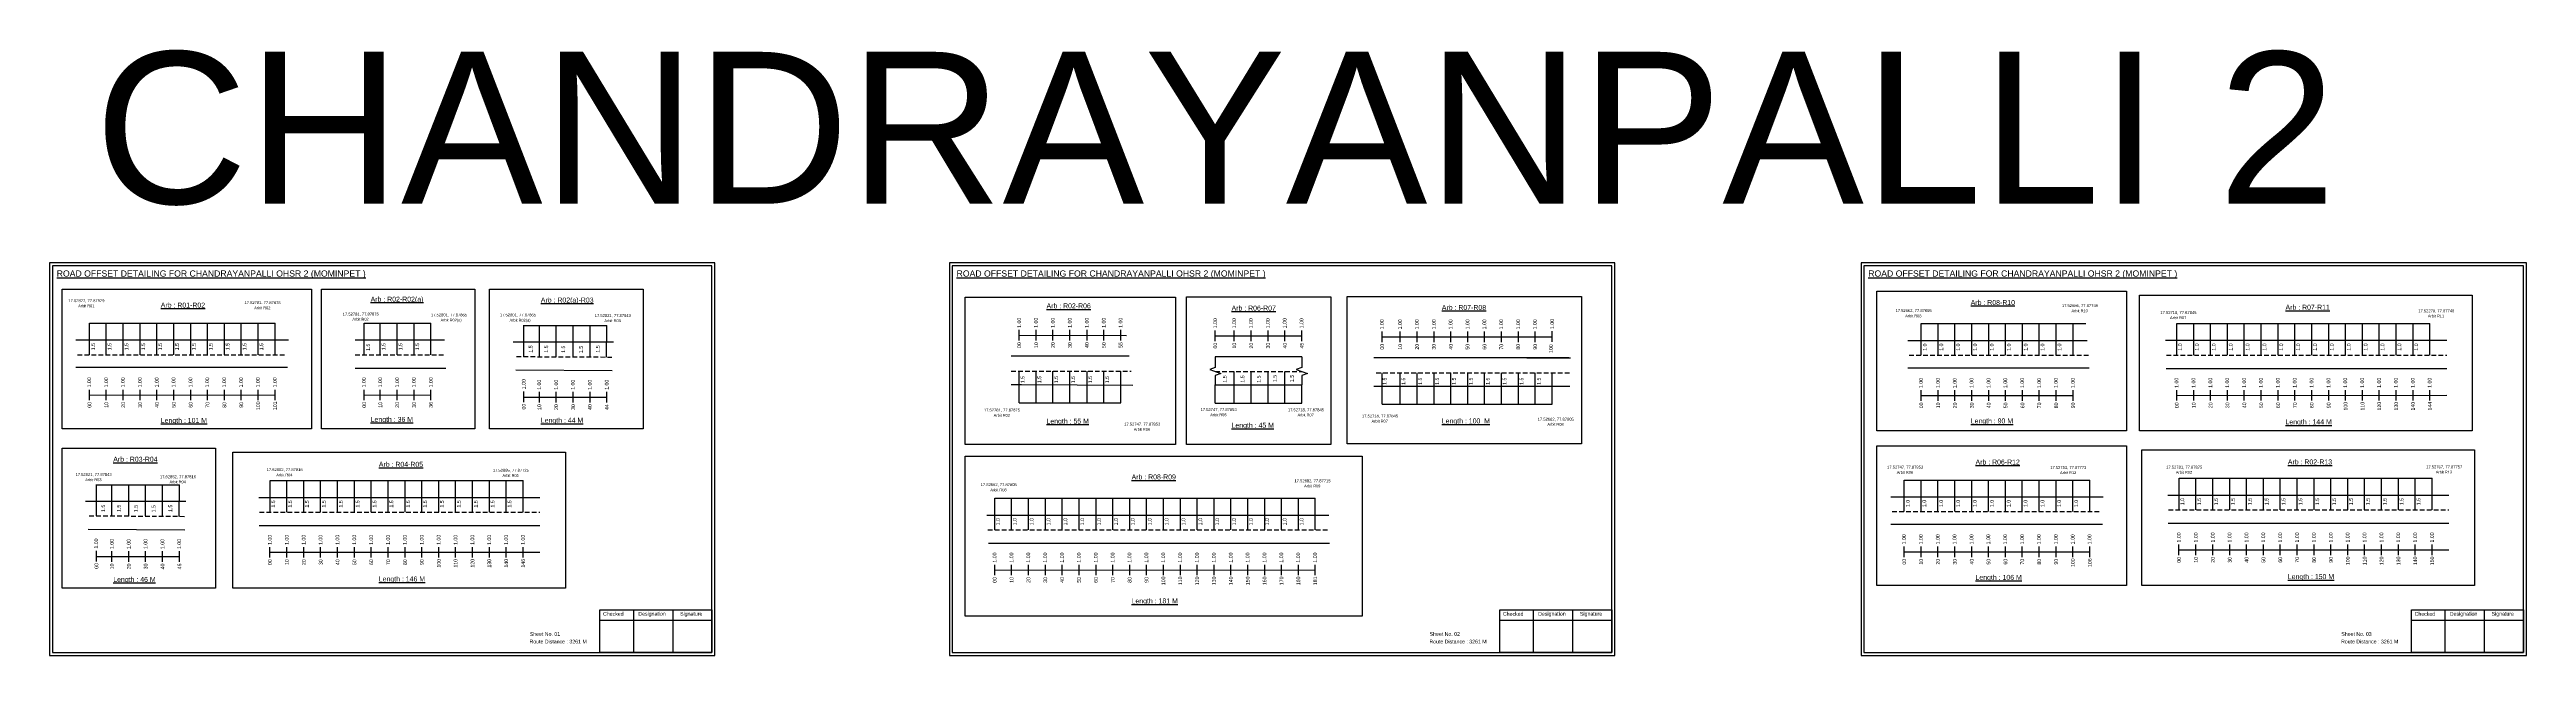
# Model space of a CAD drawing. Header units: inches. Extents: x 396 to 3839, y 6 to 2803.
# Drawn here: x 431 to 2428, y 6 to 495 of the extents above; entities that cross this region are included whole.
import ezdxf

# ---------------------------------------------------------------- set-up
doc = ezdxf.new("R2010")
doc.units = ezdxf.units.IN
doc.header["$MEASUREMENT"] = 0
doc.linetypes.add('DASHED2', pattern=[0.375, 0.25, -0.125])
doc.layers.add('PDF_Geometry', color=7, linetype='Continuous')
doc.layers.add('PDF_Text', color=5, linetype='Continuous')
doc.styles.add('PDF Arial', font='arial.ttf')
doc.styles.get("Standard").update_dxf_attribs({"font": 'arial.ttf'})

msp = doc.modelspace()

# ---------------------------------------------------------------- linework, layer by layer
for p, q in [((452.1, 260.6), (623.5, 260.6)), ((463, 248.7), (463, 274.2)), ((476.6, 248.7), (476.6, 274.2)), ((490.2, 248.7), (490.2, 274.2)), ((503.8, 248.7), (503.8, 274.2)), ((517.4, 248.7), (517.4, 274.2)), ((531, 248.7), (531, 274.2)), ((544.6, 248.7), (544.6, 274.2)), ((558.2, 248.7), (558.2, 274.2)), ((571.8, 248.7), (571.8, 274.2)), ((585.4, 248.7), (585.4, 274.2)), ((599, 248.7), (599, 274.2)), ((612.6, 248.7), (612.6, 274.2)), ((677.2, 260.6), (749.2, 260.6)), ((684.5, 248.7), (684.5, 274.2)), ((697.5, 248.7), (697.5, 274.2)), ((711.1, 248.7), (711.1, 274.2)), ((724.7, 248.7), (724.7, 274.2)), ((738.3, 248.7), (738.3, 274.2)), ((813.2, 247.1), (813.2, 272.6)), ((825.8, 247), (825.8, 272.3)), ((839.4, 247), (839.4, 272.3)), ((853, 247.1), (853, 272.3)), ((866.6, 246.8), (866.6, 272.3)), ((879.9, 246.8), (880.2, 272.3)), ((1928.9, 260.1), (2073.7, 260.1)), ((1939.8, 248.2), (1939.8, 273.8)), ((1953.4, 248.2), (1953.4, 273.8)), ((1967, 248.2), (1967, 273.8)), ((1980.6, 248.2), (1980.6, 273.8)), ((1994.2, 248.2), (1994.2, 273.8)), ((2007.8, 248.2), (2007.8, 273.8)), ((2021.4, 248.2), (2021.4, 273.8)), ((2035, 248.2), (2035, 273.8)), ((2048.6, 248.2), (2048.6, 273.8)), ((2062.2, 248.2), (2062.2, 273.8)), ((2136.7, 260.3), (2363.5, 260.3)), ((2145.9, 248.4), (2145.9, 273.9)), ((2159.5, 248.4), (2159.5, 273.9)), ((2173.1, 248.4), (2173.1, 273.9)), ((2186.7, 248.4), (2186.7, 273.9)), ((2200.3, 248.4), (2200.3, 273.9)), ((2213.9, 248.4), (2213.9, 273.9)), ((2227.5, 248.4), (2227.5, 273.9)), ((2241.1, 248.4), (2241.1, 273.9)), ((2254.7, 248.4), (2254.7, 273.9)), ((2268.3, 248.4), (2268.3, 273.9)), ((2281.9, 248.4), (2281.9, 273.9)), ((2295.5, 248.4), (2295.5, 273.9)), ((2309.1, 248.4), (2309.1, 273.9)), ((2322.7, 248.4), (2322.7, 273.9)), ((2336.3, 248.4), (2336.3, 273.9)), ((2349.9, 248.4), (2349.9, 273.9)), ((885.4, 258.7), (804.5, 258.7)), ((1301.2, 247.4), (1206.2, 247.4)), ((1440.4, 247), (1370.7, 247)), ((1655.8, 246.1), (1498.6, 246.1)), ((1621.8, 246.1), (1657.1, 246.1)), ((622.8, 238.4), (452.1, 238.4)), ((677.2, 237.9), (750.2, 237.9)), ((806.7, 236.5), (884.4, 236)), ((1212.6, 210), (1212.6, 235.5)), ((1226.2, 210), (1226.2, 235.5)), ((1239.8, 210), (1239.8, 235.5)), ((1253.4, 210), (1253.4, 235.5)), ((1267.3, 210), (1267.3, 235.5)), ((1280.9, 210), (1280.9, 235.5)), ((1294.5, 210), (1294.5, 235.5)), ((1370.7, 224.3), (1440.4, 224.3)), ((1370.7, 209.6), (1370.7, 224.3)), ((1386, 209.6), (1386, 235.1)), ((1399.6, 209.6), (1399.6, 235.1)), ((1413.2, 209.6), (1413.2, 235.1)), ((1426.8, 209.6), (1426.8, 235.1)), ((1440.4, 209.6), (1440.4, 224.3)), ((1498.6, 223.4), (1530.7, 223.4)), ((1505.1, 208.7), (1505.1, 234.2)), ((1519.8, 208.7), (1519.8, 234.2)), ((1530.7, 223.4), (1656.5, 223.4)), ((1533.4, 208.7), (1533.4, 234.2)), ((1547, 208.7), (1547, 234.2)), ((1560.6, 208.7), (1560.6, 234.2)), ((1574.2, 208.7), (1574.2, 234.2)), ((1587.8, 208.7), (1587.8, 234.2)), ((1601.4, 208.7), (1601.4, 234.2)), ((1615, 208.7), (1615, 234.2)), ((1628.6, 208.7), (1628.6, 234.2)), ((1642.2, 208.7), (1642.2, 234.2)), ((2075.1, 237.9), (1928.9, 237.9)), ((2137.2, 237.6), (2363.5, 237.5)), ((468.6, 118.6), (468.6, 144.1)), ((481.1, 118.6), (481.1, 143.8)), ((494.7, 118.5), (494.7, 143.8)), ((508.3, 118.6), (508.3, 143.8)), ((521.9, 118.3), (521.9, 143.8)), ((535.3, 118.3), (535.5, 143.8)), ((608.6, 121.7), (608.6, 147.2)), ((622.2, 121.7), (622.2, 147.2)), ((635.8, 121.7), (635.8, 147.2)), ((649.4, 121.7), (649.4, 147.2)), ((663, 121.7), (663, 147.2)), ((676.6, 121.7), (676.6, 147.2)), ((690.2, 121.7), (690.2, 147.2)), ((703.8, 121.7), (703.8, 147.2)), ((717.4, 121.7), (717.4, 147.2)), ((731, 121.7), (731, 147.2)), ((744.6, 121.7), (744.6, 147.2)), ((758.2, 121.7), (758.2, 147.2)), ((771.8, 121.7), (771.8, 147.2)), ((785.4, 121.7), (785.4, 147.2)), ((799, 121.7), (799, 147.2)), ((812.6, 121.7), (812.6, 147.2)), ((1926.1, 122.1), (1926.1, 147.6)), ((1939.7, 122.1), (1939.7, 147.6)), ((1953.3, 122.1), (1953.3, 147.6)), ((1966.9, 122.1), (1966.9, 147.6)), ((1980.5, 122.1), (1980.5, 147.6)), ((1994.1, 122.1), (1994.1, 147.6)), ((2007.7, 122.1), (2007.7, 147.6)), ((2021.3, 122.1), (2021.3, 147.6)), ((2034.9, 122.1), (2034.9, 147.6)), ((2048.5, 122.1), (2048.5, 147.6)), ((2062.1, 122.1), (2062.1, 147.6)), ((2075.7, 122.1), (2075.7, 147.6)), ((2147.7, 123.6), (2147.7, 149.1)), ((2161.3, 123.6), (2161.3, 149.1)), ((2174.9, 123.6), (2174.9, 149.1)), ((2188.5, 123.6), (2188.5, 149.1)), ((2202.1, 123.6), (2202.1, 149.1)), ((2215.7, 123.6), (2215.7, 149.1)), ((2229.3, 123.6), (2229.3, 149.1)), ((2242.9, 123.6), (2242.9, 149.1)), ((2256.5, 123.6), (2256.5, 149.1)), ((2270.1, 123.6), (2270.1, 149.1)), ((2283.7, 123.6), (2283.7, 149.1)), ((2297.3, 123.6), (2297.3, 149.1)), ((2310.9, 123.6), (2310.9, 149.1)), ((2324.5, 123.6), (2324.5, 149.1)), ((2338.1, 123.6), (2338.1, 149.1)), ((2351.7, 123.6), (2351.7, 149.1)), ((540.8, 130.2), (459.8, 130.2)), ((599.5, 133.6), (826.2, 133.6)), ((1192.9, 107.5), (1192.9, 133)), ((1206.5, 107.5), (1206.5, 133)), ((1220.1, 107.5), (1220.1, 133)), ((1233.7, 107.5), (1233.7, 133)), ((1247.3, 107.5), (1247.3, 133)), ((1260.9, 107.5), (1260.9, 133)), ((1274.5, 107.5), (1274.5, 133)), ((1288.1, 107.5), (1288.1, 133)), ((1301.7, 107.5), (1301.7, 133)), ((1315.3, 107.5), (1315.3, 133)), ((1328.9, 107.5), (1328.9, 133)), ((1342.5, 107.5), (1342.5, 133)), ((1356.1, 107.5), (1356.1, 133)), ((1369.7, 107.5), (1369.7, 133)), ((1383.3, 107.5), (1383.3, 133)), ((1396.9, 107.5), (1396.9, 133)), ((1410.5, 107.5), (1410.5, 133)), ((1424.1, 107.5), (1424.1, 133)), ((1437.7, 107.5), (1437.7, 133)), ((1451.3, 107.5), (1451.3, 133)), ((1915.2, 134), (2086.6, 134)), ((2138.6, 135.5), (2365.3, 135.5)), ((462, 108), (539.8, 107.5)), ((599.9, 110.9), (826.2, 110.9)), ((1186.5, 119.3), (1462.3, 119.3)), ((2085.9, 111.8), (1915.2, 111.8)), ((2139, 112.8), (2365.3, 112.8)), ((1187.7, 96.8), (1462.7, 96.7))]:
    msp.add_line(p, q)
at = {"color": 5}
for p, q in [((463, 274.2), (612.6, 274.2)), ((684.5, 274.2), (738.3, 274.2)), ((813.2, 272.3), (880.2, 272.3)), ((1939.8, 273.8), (2072.6, 273.8)), ((2145.9, 273.9), (2349.9, 273.9)), ((1212.6, 210), (1294.5, 210)), ((1370.7, 209.6), (1440.4, 209.6)), ((1505.1, 208.7), (1642.2, 208.7)), ((468.6, 143.8), (535.5, 143.8)), ((608.6, 147.2), (812.6, 147.2)), ((1926.1, 147.6), (2075.7, 147.6)), ((2147.7, 149.1), (2351.7, 149.1)), ((1192.9, 133), (1451.3, 133))]:
    msp.add_line(p, q, dxfattribs=at)
at = {"color": 217, "true_color": 0x93278f}
for p, q in [((1212.6, 260.1), (1212.6, 268.7)), ((1212.6, 264.4), (1299, 264.2)), ((1226.2, 260.1), (1226.2, 268.7)), ((1239.8, 260.1), (1239.8, 268.7)), ((1253.4, 260.1), (1253.4, 268.7)), ((1267.3, 260.1), (1267.3, 268.7)), ((1280.9, 260.1), (1280.9, 268.7)), ((1294.5, 260.1), (1294.5, 268.7)), ((1370.7, 259.7), (1370.7, 268.3)), ((1370.7, 264), (1440.4, 264)), ((1386, 259.7), (1386, 268.3)), ((1399.6, 259.7), (1399.6, 268.3)), ((1413.2, 259.7), (1413.2, 268.3)), ((1426.8, 259.7), (1426.8, 268.3)), ((1440.4, 259.7), (1440.4, 268.3)), ((1505.1, 258.8), (1505.1, 267.4)), ((1505.1, 263.1), (1642.4, 263.2)), ((1519.8, 258.8), (1519.8, 267.4)), ((1533.4, 258.8), (1533.4, 267.4)), ((1547, 258.8), (1547, 267.4)), ((1560.6, 258.8), (1560.6, 267.4)), ((1574.2, 258.8), (1574.2, 267.4)), ((1587.8, 258.8), (1587.8, 267.4)), ((1601.4, 258.8), (1601.4, 267.4)), ((1615, 258.8), (1615, 267.4)), ((1628.6, 258.8), (1628.6, 267.4)), ((1642.4, 259.1), (1642.4, 267.7)), ((463, 212), (463, 220.5)), ((476.6, 212), (476.6, 220.5)), ((490.2, 212), (490.2, 220.5)), ((503.8, 212), (503.8, 220.5)), ((517.4, 212), (517.4, 220.5)), ((531, 212), (531, 220.5)), ((544.6, 212), (544.6, 220.5)), ((558.2, 212), (558.2, 220.5)), ((571.8, 212), (571.8, 220.5)), ((585.4, 212), (585.4, 220.5)), ((599, 212), (599, 220.5)), ((612.6, 212), (612.6, 220.5)), ((684.5, 212), (684.5, 220.5)), ((697.5, 212), (697.5, 220.5)), ((711.1, 212), (711.1, 220.5)), ((724.7, 212), (724.7, 220.5)), ((738.3, 212), (738.3, 220.5)), ((1939.8, 211.5), (1939.8, 220.1)), ((1953.4, 211.5), (1953.4, 220.1)), ((1967, 211.5), (1967, 220.1)), ((1980.6, 211.5), (1980.6, 220.1)), ((1994.2, 211.5), (1994.2, 220.1)), ((2007.8, 211.5), (2007.8, 220.1)), ((2021.4, 211.5), (2021.4, 220.1)), ((2035, 211.5), (2035, 220.1)), ((2048.6, 211.5), (2048.6, 220.1)), ((2062.2, 211.5), (2062.2, 220.1)), ((2145.8, 211.7), (2145.8, 220.2)), ((2159.5, 211.7), (2159.5, 220.2)), ((2173.1, 211.7), (2173.1, 220.2)), ((2186.7, 211.7), (2186.7, 220.2)), ((2200.3, 211.7), (2200.3, 220.2)), ((2213.9, 211.7), (2213.9, 220.2)), ((2227.5, 211.7), (2227.5, 220.2)), ((2241.1, 211.7), (2241.1, 220.2)), ((2254.7, 211.7), (2254.7, 220.2)), ((2268.3, 211.7), (2268.3, 220.2)), ((2281.9, 211.7), (2281.9, 220.2)), ((2295.5, 211.7), (2295.5, 220.2)), ((2309.1, 211.7), (2309.1, 220.2)), ((2322.7, 211.7), (2322.7, 220.2)), ((2336.3, 211.7), (2336.3, 220.2)), ((2349.9, 211.7), (2349.9, 220.2)), ((463, 216.2), (612.6, 216.3)), ((684.5, 216.2), (738.3, 216.3)), ((813.2, 210.5), (813.2, 219)), ((813.2, 214.4), (880.2, 214.4)), ((825.8, 210.1), (825.8, 218.7)), ((839.4, 210.1), (839.4, 218.7)), ((853, 210.1), (853, 218.7)), ((866.6, 210.1), (866.6, 218.7)), ((880.2, 210.1), (880.2, 218.7)), ((1939.8, 215.8), (2062.2, 215.8)), ((2145.9, 215.9), (2363.5, 216)), ((468.6, 82), (468.6, 90.6)), ((468.6, 85.9), (535.5, 85.9)), ((481.1, 81.6), (481.1, 90.2)), ((494.7, 81.6), (494.7, 90.2)), ((508.3, 81.6), (508.3, 90.2)), ((521.9, 81.6), (521.9, 90.2)), ((535.5, 81.6), (535.5, 90.2)), ((608.5, 85), (608.5, 93.5)), ((608.6, 89.3), (826.2, 89.3)), ((622.2, 85), (622.2, 93.5)), ((635.8, 85), (635.8, 93.5)), ((649.4, 85), (649.4, 93.5)), ((663, 85), (663, 93.5)), ((676.6, 85), (676.6, 93.5)), ((690.2, 85), (690.2, 93.5)), ((703.8, 85), (703.8, 93.5)), ((717.4, 85), (717.4, 93.5)), ((731, 85), (731, 93.5)), ((744.6, 85), (744.6, 93.5)), ((758.2, 85), (758.2, 93.5)), ((771.8, 85), (771.8, 93.5)), ((785.4, 85), (785.4, 93.5)), ((799, 85), (799, 93.5)), ((812.6, 85), (812.6, 93.5)), ((1926.1, 85.4), (1926.1, 93.9)), ((1926.1, 89.7), (2075.7, 89.7)), ((1939.7, 85.4), (1939.7, 93.9)), ((1953.3, 85.4), (1953.3, 93.9)), ((1966.9, 85.4), (1966.9, 93.9)), ((1980.5, 85.4), (1980.5, 93.9)), ((1994.1, 85.4), (1994.1, 93.9)), ((2007.7, 85.4), (2007.7, 93.9)), ((2021.3, 85.4), (2021.3, 93.9)), ((2034.9, 85.4), (2034.9, 93.9)), ((2048.5, 85.4), (2048.5, 93.9)), ((2062.1, 85.4), (2062.1, 93.9)), ((2075.7, 85.4), (2075.7, 93.9)), ((2147.6, 86.9), (2147.6, 95.5)), ((2147.7, 91.2), (2365.3, 91.2)), ((2161.3, 86.9), (2161.3, 95.5)), ((2174.9, 86.9), (2174.9, 95.5)), ((2188.5, 86.9), (2188.5, 95.5)), ((2202.1, 86.9), (2202.1, 95.5)), ((2215.7, 86.9), (2215.7, 95.5)), ((2229.3, 86.9), (2229.3, 95.5)), ((2242.9, 86.9), (2242.9, 95.5)), ((2256.5, 86.9), (2256.5, 95.5)), ((2270.1, 86.9), (2270.1, 95.5)), ((2283.7, 86.9), (2283.7, 95.5)), ((2297.3, 86.9), (2297.3, 95.5)), ((2310.9, 86.9), (2310.9, 95.5)), ((2324.5, 86.9), (2324.5, 95.5)), ((2338.1, 86.9), (2338.1, 95.5)), ((2351.7, 86.9), (2351.7, 95.5)), ((1192.9, 70.8), (1192.9, 79.3)), ((1192.9, 75), (1451.3, 75.1)), ((1206.5, 70.8), (1206.5, 79.3)), ((1220.1, 70.8), (1220.1, 79.3)), ((1233.7, 70.8), (1233.7, 79.3)), ((1247.3, 70.8), (1247.3, 79.3)), ((1260.9, 70.8), (1260.9, 79.3)), ((1274.5, 70.8), (1274.5, 79.3)), ((1288.1, 70.8), (1288.1, 79.3)), ((1301.7, 70.8), (1301.7, 79.3)), ((1315.3, 70.8), (1315.3, 79.3)), ((1328.9, 70.8), (1328.9, 79.3)), ((1342.5, 70.8), (1342.5, 79.3)), ((1356.1, 70.8), (1356.1, 79.3)), ((1369.7, 70.8), (1369.7, 79.3)), ((1383.3, 70.8), (1383.3, 79.3)), ((1396.9, 70.8), (1396.9, 79.3)), ((1410.5, 70.8), (1410.5, 79.3)), ((1424.1, 70.8), (1424.1, 79.3)), ((1437.7, 70.8), (1437.7, 79.3)), ((1451.3, 70.8), (1451.3, 79.3))]:
    msp.add_line(p, q, dxfattribs=at)
at = {"linetype": 'DASHED2', "ltscale": 15}
for p, q in [((453.4, 248.7), (621, 248.7)), ((677.2, 248.7), (749.7, 248.7)), ((807.4, 247.2), (885.7, 246.8)), ((1930.2, 248.2), (2074.6, 248.2)), ((2137.5, 248.4), (2363.5, 248.4)), ((1206.2, 235.5), (1302.9, 235.5)), ((1370.7, 235.1), (1440.4, 235.1)), ((1500.5, 234.2), (1656.8, 234.2)), ((600.2, 121.7), (826.2, 121.7)), ((1916.5, 122.1), (2084.1, 122.1)), ((2139.3, 123.6), (2365.3, 123.6)), ((462.8, 118.8), (541, 118.3)), ((1187.4, 107.4), (1461.5, 107.5))]:
    msp.add_line(p, q, dxfattribs=at)
for points in [[(440.9, 301.7), (642.1, 301.7), (642.1, 189), (440.9, 189)], [(650, 301.7), (773.8, 301.7), (773.8, 189), (650, 189)], [(785.5, 301.7), (909.3, 301.7), (909.3, 189), (785.5, 189)], [(1904, 299.9), (2105.3, 299.9), (2105.3, 187.2), (1904, 187.2)], [(1169, 295), (1338.6, 295), (1338.6, 176.2), (1169, 176.2)], [(1347.5, 295.4), (1463.9, 295.4), (1463.9, 176.2), (1347.5, 176.2)], [(1476.9, 295.6), (1665.8, 295.6), (1665.8, 176.8), (1476.9, 176.8)], [(2115.9, 296.7), (2384, 296.7), (2384, 187.2), (2115.9, 187.2)], [(440.9, 173.2), (564.7, 173.2), (564.7, 60.5), (440.9, 60.5)], [(578.7, 170), (846.7, 170), (846.7, 60.5), (578.7, 60.5)], [(1169, 166.8), (1489.1, 166.8), (1489.1, 37.8), (1169, 37.8)], [(1904, 175.1), (2105.3, 175.1), (2105.3, 62.4), (1904, 62.4)], [(2117.8, 171.9), (2385.8, 171.9), (2385.8, 62.4), (2117.8, 62.4)]]:
    msp.add_lwpolyline(points, close=True)
at = {"linetype": 'Continuous'}
for points in [[(1370.7, 247), (1370.7, 238.4), (1366.2, 236.7), (1375.1, 233.5), (1370.7, 231.8), (1370.7, 224.3)], [(1440.4, 247), (1440.4, 238.4), (1435.9, 236.7), (1444.9, 233.5), (1440.4, 231.8), (1440.4, 224.3)]]:
    msp.add_lwpolyline(points, dxfattribs=at)
msp.add_lwpolyline([(1206.2, 224.7), (1214.3, 224.7), (1304.1, 224.2)])
at = {"layer": 'PDF_Geometry'}
for points in [[(430.8, 322.8), (430.8, 6.1), (967.3, 6.1), (967.3, 322.8)], [(433.1, 320.5), (433.1, 8.5), (964.9, 8.5), (964.9, 320.5)], [(1156.3, 322.8), (1156.3, 6.1), (1692.8, 6.1), (1692.8, 322.8)], [(1158.6, 320.5), (1158.6, 8.5), (1690.4, 8.5), (1690.4, 320.5)], [(1891.3, 322.8), (1891.3, 6.1), (2427.8, 6.1), (2427.8, 322.8)], [(1893.6, 320.5), (1893.6, 8.5), (2425.3, 8.5), (2425.3, 320.5)]]:
    msp.add_lwpolyline(points, close=True, dxfattribs=at)
at = {"layer": 'PDF_Geometry', "color": 242, "true_color": 0xcc1f26}
for points in [[(964.9, 8.4), (874.5, 8.4), (874.5, 43), (964.9, 43)], [(1690.4, 8.4), (1600, 8.4), (1600, 43), (1690.4, 43)], [(2425.3, 8.4), (2335, 8.4), (2335, 43), (2425.3, 43)]]:
    msp.add_lwpolyline(points, close=True, dxfattribs=at)
for points in [[(901.5, 43), (901.5, 8.4)], [(933.2, 43), (933.2, 8.4)], [(1627, 43), (1627, 8.4)], [(1658.7, 43), (1658.7, 8.4)], [(2362, 43), (2362, 8.4)], [(2393.7, 43), (2393.7, 8.4)], [(874.5, 34.6), (964.9, 34.6)], [(1600, 34.6), (1690.4, 34.6)], [(2335, 34.6), (2425.3, 34.6)]]:
    msp.add_lwpolyline(points, dxfattribs=at)

# ---------------------------------------------------------------- texts
for s, height, p in [('CHANDRAYANPALLI 2', 122.535, (467, 370.5)), ('Sheet No. 01', 3, (818, 21.9)), ('Sheet No. 02', 3, (1543.5, 21.9)), ('Sheet No. 03', 3, (2278.5, 21.9)), ('Route Distance : 3261 M', 3, (817.8, 15.8)), ('Route Distance : 3261 M', 3, (1543.3, 15.8)), ('Route Distance : 3261 M', 3, (2278.3, 15.8))]:
    msp.add_text(s, height=height).set_placement(p)
at = {"color": 242, "true_color": 0xcd2027}
for s, height, p in [('%%UROAD OFFSET DETAILING FOR CHANDRAYANPALLI OHSR 2 (MOMINPET )', 5, (436.6, 311.7)), ('%%UROAD OFFSET DETAILING FOR CHANDRAYANPALLI OHSR 2 (MOMINPET )', 5, (1162.1, 311.7)), ('%%UROAD OFFSET DETAILING FOR CHANDRAYANPALLI OHSR 2 (MOMINPET )', 5, (1897.1, 311.7)), ('%%UArb : R01-R02', 4, (520.5, 286.7)), ('%%UArb : R02-R02(a)', 4, (689.7, 291.5)), ('%%UArb : R02(a)-R03', 4, (826.9, 290.8)), ('%%UArb : R02-R06', 4, (1234.6, 286.1)), ('%%UArb : R06-R07', 4, (1383.8, 284.3)), ('%%UArb : R07-R08', 4, (1553.3, 284.8)), ('%%UArb : R08-R10', 4, (1979.7, 288.8)), ('%%UArb : R07-R11', 4, (2233.5, 285)), ('%%ULength : 101 M', 4, (520.5, 193.7)), ('%%ULength : 36 M', 4, (689.7, 194.5)), ('%%ULength : 44 M', 4, (826.9, 193.8)), ('%%ULength : 55 M', 4, (1234.6, 193.1)), ('%%ULength : 45 M', 4, (1383.8, 189.8)), ('%%ULength : 100  M', 4, (1553.3, 193.3)), ('%%ULength : 90 M', 4, (1979.7, 193.3)), ('%%ULength : 144 M', 4, (2233.5, 192.5)), ('%%UArb : R03-R04', 4, (482.2, 162.4)), ('%%UArb : R04-R05', 4, (696.3, 158.3)), ('%%UArb : R06-R12', 4, (1983.6, 160.1)), ('%%UArb : R02-R13', 4, (2235.4, 160.2)), ('%%UArb : R08-R09', 4, (1303.2, 148.1)), ('%%ULength : 46 M', 4, (482.2, 65.4)), ('%%ULength : 146 M', 4, (696.3, 65.8)), ('%%ULength : 106 M', 4, (1983.6, 67.1)), ('%%ULength : 150 M', 4, (2235.4, 67.7)), ('%%ULength : 181 M', 4, (1303.2, 48.1))]:
    msp.add_text(s, height=height, dxfattribs=at).set_placement(p)
at = {"color": 5}
for s, height, p in [('17.52827, 77.87929', 2.34, (446, 291.1)), ('Arbit R01', 2.25, (453.9, 287)), ('17.52781, 77.87875', 2.34, (588, 289.5)), ('Arbit R02', 2.25, (595.8, 285.4)), ('17.52781, 77.87875', 2.34, (667.2, 280.3)), ('17.52801, 77.87865', 2.34, (738.3, 279.6)), ('17.52801, 77.87865', 2.34, (793.9, 279.6)), ('17.52821, 77.87843', 2.34, (870.4, 279.1)), ('17.52662, 77.87805', 2.34, (1919.1, 283.1)), ('Arbit R08', 2.25, (1926.9, 278.9)), ('17.52686, 77.87749', 2.34, (2053.2, 287.1)), ('Arbit R10', 2.25, (2061, 283)), ('17.52718, 77.87845', 2.34, (2132.6, 281.5)), ('Arbit R07', 2.25, (2140.4, 277.4)), ('17.52279, 77.87748', 2.34, (2340.5, 282.9)), ('Arbit R11', 2.25, (2348.3, 278.8)), ('Arbit R02', 2.25, (675, 276.2)), ('Arbit R02(a)', 2.246, (746.1, 275.5)), ('Arbit R02(a)', 2.246, (801.7, 275.4)), ('Arbit R03', 2.25, (878.2, 275)), ('17.52781, 77.87875', 2.34, (1184.1, 202.9)), ('Arbit R02', 2.25, (1192, 198.7)), ('17.52747, 77.87853', 2.34, (1358.8, 203.3)), ('Arbit R06', 2.25, (1366.6, 199.1)), ('17.52718, 77.87845', 2.34, (1429.2, 203.1)), ('Arbit R07', 2.25, (1437, 199)), ('17.52718, 77.87845', 2.34, (1488.9, 198.1)), ('17.52747, 77.87853', 2.34, (1297.2, 191.5)), ('Arbit R06', 2.25, (1305, 187.3)), ('Arbit R07', 2.25, (1496.7, 194)), ('17.52662, 77.87805', 2.34, (1630.6, 195.5)), ('Arbit R08', 2.25, (1638.4, 191.4)), ('17.52821, 77.87843', 2.34, (451.8, 150.9)), ('Arbit R03', 2.25, (459.6, 146.7)), ('17.52852, 77.87816', 2.34, (519.8, 149.1)), ('Arbit R04', 2.25, (527.6, 145)), ('17.52852, 77.87816', 2.34, (605.8, 154.8)), ('Arbit R04', 2.25, (613.6, 150.6)), ('17.52895, 77.87725', 2.34, (788.2, 154.3)), ('Arbit R05', 2.25, (796, 150.1)), ('17.52662, 77.87805', 2.34, (1181.5, 142.7)), ('Arbit R08', 2.25, (1189.3, 138.5)), ('17.52682, 77.87715', 2.34, (1434.5, 145.8)), ('Arbit R09', 2.25, (1442.3, 141.7)), ('17.52747, 77.87853', 2.34, (1912.3, 156.8)), ('Arbit R06', 2.25, (1920.1, 152.6)), ('17.52753, 77.87773', 2.34, (2043.8, 156.5)), ('Arbit R12', 2.25, (2051.7, 152.4)), ('17.52781, 77.87875', 2.34, (2137.3, 156.8)), ('Arbit R02', 2.25, (2145.1, 152.7)), ('17.52767, 77.87757', 2.34, (2346.9, 157)), ('Arbit R13', 2.25, (2354.7, 152.9))]:
    msp.add_text(s, height=height, dxfattribs=at).set_placement(p)
at = {"color": 217, "true_color": 0x93278f}
for s, p in [('1.00', (1214, 270.4)), ('1.00', (1227.6, 270.4)), ('1.00', (1241.2, 270.4)), ('1.00', (1254.8, 270.4)), ('1.00', (1268.6, 270.4)), ('1.00', (1282.2, 270.4)), ('1.00', (1295.8, 270.4)), ('1.00', (1372, 270)), ('1.00', (1387.3, 270)), ('1.00', (1400.9, 270)), ('1.00', (1414.5, 270)), ('1.00', (1428.1, 270)), ('1.00', (1441.7, 270)), ('1.00', (1506.5, 269.1)), ('1.00', (1521.1, 269.1)), ('1.00', (1534.7, 269.1)), ('1.00', (1548.3, 269.1)), ('1.00', (1561.9, 269.1)), ('1.00', (1575.5, 269.1)), ('1.00', (1589.1, 269.1)), ('1.00', (1602.7, 269.1)), ('1.00', (1616.3, 269.1)), ('1.00', (1629.9, 269.1)), ('1.00', (1643.7, 269.4)), ('00', (1214.1, 254.1)), ('10', (1227.7, 254.1)), ('20', (1241.3, 254.1)), ('30', (1254.9, 254.1)), ('40', (1268.7, 254.1)), ('50', (1282.3, 254.1)), ('55', (1295.9, 254.1)), ('00', (1372.1, 253.7)), ('10', (1387.5, 253.7)), ('20', (1401.1, 253.7)), ('30', (1414.7, 253.7)), ('40', (1428.3, 253.7)), ('45', (1441.9, 253.7)), ('00', (1506.6, 252.8)), ('10', (1521.2, 252.8)), ('20', (1534.8, 252.8)), ('30', (1548.4, 252.8)), ('40', (1562, 252.8)), ('50', (1575.6, 252.8)), ('60', (1589.2, 252.8)), ('70', (1602.8, 252.8)), ('80', (1616.4, 252.8)), ('90', (1630, 252.8)), ('100', (1642.8, 250.1)), ('1.00', (464.3, 222.3)), ('1.00', (477.9, 222.3)), ('1.00', (491.5, 222.3)), ('1.00', (505.1, 222.3)), ('1.00', (518.7, 222.3)), ('1.00', (532.3, 222.3)), ('1.00', (545.9, 222.3)), ('1.00', (559.5, 222.3)), ('1.00', (573.1, 222.3)), ('1.00', (586.7, 222.3)), ('1.00', (600.3, 222.3)), ('1.00', (613.9, 222.3)), ('1.00', (685.8, 222.3)), ('1.00', (698.9, 222.3)), ('1.00', (712.5, 222.3)), ('1.00', (726.1, 222.3)), ('1.00', (739.7, 222.3)), ('1.00', (814.6, 220.8)), ('1.00', (827.1, 220.4)), ('1.00', (840.7, 220.4)), ('1.00', (854.3, 220.4)), ('1.00', (867.9, 220.4)), ('1.00', (881.5, 220.4)), ('1.00', (1941.1, 221.8)), ('1.00', (1954.7, 221.8)), ('1.00', (1968.3, 221.8)), ('1.00', (1981.9, 221.8)), ('1.00', (1995.5, 221.8)), ('1.00', (2009.1, 221.8)), ('1.00', (2022.7, 221.8)), ('1.00', (2036.3, 221.8)), ('1.00', (2049.9, 221.8)), ('1.00', (2063.5, 221.8)), ('1.00', (2147.1, 222)), ('1.00', (2160.8, 222)), ('1.00', (2174.4, 222)), ('1.00', (2188, 222)), ('1.00', (2201.6, 222)), ('1.00', (2215.2, 222)), ('1.00', (2228.8, 222)), ('1.00', (2242.4, 222)), ('1.00', (2256, 222)), ('1.00', (2269.6, 222)), ('1.00', (2283.2, 222)), ('1.00', (2296.8, 222)), ('1.00', (2310.4, 222)), ('1.00', (2324, 222)), ('1.00', (2337.6, 222)), ('1.00', (2351.2, 222)), ('00', (464.5, 205.9)), ('10', (478.1, 205.9)), ('20', (491.7, 205.9)), ('30', (505.3, 205.9)), ('40', (518.9, 205.9)), ('50', (532.5, 205.9)), ('60', (546.1, 205.9)), ('70', (559.7, 205.9)), ('80', (573.3, 205.9)), ('90', (586.9, 205.9)), ('100', (600.5, 204)), ('101', (614.1, 204)), ('00', (686, 205.9)), ('10', (699, 205.9)), ('20', (712.6, 205.9)), ('30', (726.2, 205.9)), ('36', (739.8, 205.9)), ('00', (814.7, 204.5)), ('10', (827.2, 204.1)), ('20', (840.8, 204.1)), ('30', (854.4, 204.1)), ('40', (868, 204.1)), ('44', (881.6, 204.1)), ('00', (1941.3, 205.5)), ('10', (1954.9, 205.5)), ('20', (1968.5, 205.5)), ('30', (1982.1, 205.5)), ('40', (1995.7, 205.5)), ('50', (2009.3, 205.5)), ('60', (2022.9, 205.5)), ('70', (2036.5, 205.5)), ('80', (2050.1, 205.5)), ('90', (2063.7, 205.5)), ('00', (2147.3, 205.6)), ('10', (2161, 205.6)), ('20', (2174.6, 205.6)), ('30', (2188.2, 205.6)), ('40', (2201.8, 205.6)), ('50', (2215.4, 205.6)), ('60', (2229, 205.6)), ('70', (2242.6, 205.6)), ('80', (2256.2, 205.6)), ('90', (2269.8, 205.6)), ('100', (2283.4, 203.7)), ('110', (2297, 203.7)), ('120', (2310.6, 203.7)), ('130', (2324.2, 203.7)), ('140', (2337.8, 203.7)), ('144', (2351.4, 203.7)), ('1.00', (469.9, 92.3)), ('1.00', (482.5, 91.9)), ('1.00', (496.1, 91.9)), ('1.00', (509.7, 91.9)), ('1.00', (523.3, 91.9)), ('1.00', (536.9, 91.9)), ('1.00', (609.9, 95.3)), ('1.00', (623.6, 95.3)), ('1.00', (637.2, 95.3)), ('1.00', (650.8, 95.3)), ('1.00', (664.4, 95.3)), ('1.00', (678, 95.3)), ('1.00', (691.6, 95.3)), ('1.00', (705.2, 95.3)), ('1.00', (718.8, 95.3)), ('1.00', (732.4, 95.3)), ('1.00', (746, 95.3)), ('1.00', (759.6, 95.3)), ('1.00', (773.2, 95.3)), ('1.00', (786.8, 95.3)), ('1.00', (800.4, 95.3)), ('1.00', (814, 95.3)), ('1.00', (1927.4, 95.7)), ('1.00', (1941, 95.7)), ('1.00', (1954.6, 95.7)), ('1.00', (1968.2, 95.7)), ('1.00', (1981.8, 95.7)), ('1.00', (1995.4, 95.7)), ('1.00', (2009, 95.7)), ('1.00', (2022.6, 95.7)), ('1.00', (2036.2, 95.7)), ('1.00', (2049.8, 95.7)), ('1.00', (2063.4, 95.7)), ('1.00', (2077, 95.7)), ('1.00', (2149, 97.2)), ('1.00', (2162.7, 97.2)), ('1.00', (2176.3, 97.2)), ('1.00', (2189.9, 97.2)), ('1.00', (2203.5, 97.2)), ('1.00', (2217.1, 97.2)), ('1.00', (2230.7, 97.2)), ('1.00', (2244.3, 97.2)), ('1.00', (2257.9, 97.2)), ('1.00', (2271.5, 97.2)), ('1.00', (2285.1, 97.2)), ('1.00', (2298.7, 97.2)), ('1.00', (2312.3, 97.2)), ('1.00', (2325.9, 97.2)), ('1.00', (2339.5, 97.2)), ('1.00', (2353.1, 97.2)), ('00', (470.1, 76)), ('10', (482.6, 75.6)), ('20', (496.2, 75.6)), ('30', (509.8, 75.6)), ('40', (523.4, 75.6)), ('46', (537, 75.6)), ('00', (610, 79)), ('10', (623.7, 79)), ('20', (637.3, 79)), ('30', (650.9, 79)), ('40', (664.5, 79)), ('50', (678.1, 79)), ('60', (691.7, 79)), ('70', (705.3, 79)), ('80', (718.9, 79)), ('90', (732.5, 79)), ('100', (746.1, 77)), ('110', (759.7, 77)), ('120', (773.3, 77)), ('130', (786.9, 77)), ('140', (800.5, 77)), ('146', (814.1, 77)), ('1.00', (1194.2, 81)), ('1.00', (1207.8, 81)), ('1.00', (1221.4, 81)), ('1.00', (1235, 81)), ('1.00', (1248.6, 81)), ('1.00', (1262.2, 81)), ('1.00', (1275.8, 81)), ('1.00', (1289.4, 81)), ('1.00', (1303, 81)), ('1.00', (1316.6, 81)), ('1.00', (1330.2, 81)), ('1.00', (1343.8, 81)), ('1.00', (1357.4, 81)), ('1.00', (1371, 81)), ('1.00', (1384.6, 81)), ('1.00', (1398.2, 81)), ('1.00', (1411.8, 81)), ('1.00', (1425.4, 81)), ('1.00', (1439, 81)), ('1.00', (1452.6, 81)), ('00', (1927.6, 79.4)), ('10', (1941.2, 79.4)), ('20', (1954.8, 79.4)), ('30', (1968.4, 79.4)), ('40', (1982, 79.4)), ('50', (1995.6, 79.4)), ('60', (2009.2, 79.4)), ('70', (2022.8, 79.4)), ('80', (2036.4, 79.4)), ('90', (2050, 79.4)), ('100', (2063.6, 77.4)), ('106', (2077.2, 77.4)), ('00', (2149.1, 80.9)), ('10', (2162.8, 80.9)), ('20', (2176.4, 80.9)), ('30', (2190, 80.9)), ('40', (2203.6, 80.9)), ('50', (2217.2, 80.9)), ('60', (2230.8, 80.9)), ('70', (2244.4, 80.9)), ('80', (2258, 80.9)), ('90', (2271.6, 80.9)), ('100', (2285.2, 78.9)), ('110', (2298.8, 78.9)), ('120', (2312.4, 78.9)), ('130', (2326, 78.9)), ('140', (2339.6, 78.9)), ('150', (2353.2, 78.9)), ('00', (1194.3, 64.7)), ('10', (1207.9, 64.7)), ('20', (1221.5, 64.7)), ('30', (1235.1, 64.7)), ('40', (1248.7, 64.7)), ('50', (1262.3, 64.7)), ('60', (1275.9, 64.7)), ('70', (1289.5, 64.7)), ('80', (1303.1, 64.7)), ('90', (1316.7, 64.7)), ('100', (1330.3, 62.8)), ('110', (1343.9, 62.8)), ('120', (1357.5, 62.8)), ('130', (1371.1, 62.8)), ('140', (1384.7, 62.8)), ('150', (1398.3, 62.8)), ('160', (1411.9, 62.8)), ('170', (1425.5, 62.8)), ('180', (1439.1, 62.8)), ('181', (1452.7, 62.8))]:
    msp.add_text(s, height=3, rotation=90, dxfattribs=at).set_placement(p)
for s, p in [('1.5', (467.5, 252.3)), ('1.5', (480.7, 252.3)), ('1.5', (494.3, 252.3)), ('1.5', (507.9, 252.3)), ('1.5', (521.5, 252.3)), ('1.5', (535.1, 252.3)), ('1.5', (548.7, 252.3)), ('1.5', (562.3, 252.3)), ('1.5', (575.9, 252.3)), ('1.5', (589.5, 252.3)), ('1.5', (603.1, 252.3)), ('1.5', (689.1, 251.8)), ('1.5', (701.6, 252.3)), ('1.5', (715.2, 252.3)), ('1.5', (728.8, 252.3)), ('1.5', (820.2, 250.4)), ('1.5', (832.8, 250.4)), ('1.5', (846.5, 250.2)), ('1.5', (860.8, 250)), ('1.5', (874.4, 250.4)), ('1.0', (1944.3, 251.9)), ('1.0', (1957.5, 251.9)), ('1.0', (1971.1, 251.9)), ('1.0', (1984.7, 251.9)), ('1.0', (1998.3, 251.9)), ('1.0', (2011.9, 251.9)), ('1.0', (2025.5, 251.9)), ('1.0', (2039.1, 251.9)), ('1.0', (2052.7, 251.9)), ('1.0', (2150, 252)), ('1.0', (2163.6, 252)), ('1.0', (2177.2, 252)), ('1.0', (2190.8, 252)), ('1.0', (2204.4, 252)), ('1.0', (2218, 252)), ('1.0', (2231.6, 252)), ('1.0', (2245.2, 252)), ('1.0', (2258.8, 252)), ('1.0', (2272.4, 252)), ('1.0', (2286, 252)), ('1.0', (2299.6, 252)), ('1.0', (2313.2, 252)), ('1.0', (2326.8, 252)), ('1.0', (2340.4, 252)), ('1.5', (1216.8, 225.7)), ('1.5', (1230.3, 225.7)), ('1.5', (1243.9, 225.7)), ('1.5', (1257.5, 225.7)), ('1.5', (1271.3, 225.7)), ('1.5', (1284.9, 225.7)), ('1.5', (1379.8, 226.2)), ('1.5', (1394.1, 226.2)), ('1.5', (1407.3, 226.1)), ('1.5', (1420.2, 226.6)), ('1.5', (1434, 226.6)), ('1.5', (1508.7, 224.4)), ('1.5', (1523.8, 224.4)), ('1.5', (1537.4, 224.4)), ('1.5', (1551, 224.4)), ('1.5', (1564.6, 224.4)), ('1.5', (1578.2, 224.4)), ('1.5', (1591.8, 224.4)), ('1.5', (1605.4, 224.4)), ('1.5', (1619, 224.4)), ('1.5', (1633.1, 224.4)), ('1.5', (475.6, 121.9)), ('1.5', (488.1, 121.9)), ('1.5', (501.9, 121.7)), ('1.5', (516.2, 121.5)), ('1.5', (529.7, 121.9)), ('1.5', (612.7, 125.4)), ('1.5', (626.3, 125.4)), ('1.5', (639.9, 125.4)), ('1.5', (653.5, 125.4)), ('1.5', (667.1, 125.4)), ('1.5', (680.7, 125.4)), ('1.5', (694.3, 125.4)), ('1.5', (707.9, 125.4)), ('1.5', (721.5, 125.4)), ('1.5', (735.1, 125.4)), ('1.5', (748.7, 125.4)), ('1.5', (762.3, 125.4)), ('1.5', (775.9, 125.4)), ('1.5', (789.5, 125.4)), ('1.5', (803.1, 125.4)), ('1.0', (1930.6, 125.8)), ('1.0', (1943.8, 125.8)), ('1.0', (1957.4, 125.8)), ('1.0', (1971, 125.8)), ('1.0', (1984.6, 125.8)), ('1.0', (1998.2, 125.8)), ('1.0', (2011.8, 125.8)), ('1.0', (2025.4, 125.8)), ('1.0', (2039, 125.8)), ('1.0', (2052.6, 125.8)), ('1.0', (2066.2, 125.8)), ('1.0', (2151.8, 127.3)), ('1.5', (2165.4, 127.3)), ('1.5', (2179, 127.3)), ('1.5', (2192.6, 127.3)), ('1.5', (2206.2, 127.3)), ('1.5', (2219.8, 127.3)), ('1.5', (2233.4, 127.3)), ('1.5', (2247, 127.3)), ('1.5', (2260.6, 127.3)), ('1.5', (2274.2, 127.3)), ('1.5', (2287.8, 127.3)), ('1.5', (2301.4, 127.3)), ('1.5', (2315, 127.3)), ('1.5', (2328.6, 127.3)), ('1.5', (2342.2, 127.3)), ('1.0', (1196.9, 111.1)), ('1.0', (1210.5, 111.1)), ('1.0', (1224.1, 111.1)), ('1.0', (1237.7, 111.1)), ('1.0', (1251.3, 111.1)), ('1.0', (1264.9, 111.1)), ('1.0', (1278.5, 111.1)), ('1.0', (1292.1, 111.1)), ('1.0', (1305.7, 111.1)), ('1.0', (1319.3, 111.1)), ('1.0', (1332.9, 111.1)), ('1.0', (1346.5, 111.1)), ('1.0', (1360.1, 111.1)), ('1.0', (1373.7, 111.1)), ('1.0', (1387.3, 111.1)), ('1.0', (1400.9, 111.1)), ('1.0', (1413.9, 111.1)), ('1.0', (1428.1, 111.1)), ('1.0', (1441.7, 111.1))]:
    msp.add_text(s, height=3, rotation=90).set_placement(p)
at = {"layer": 'PDF_Text', "color": 7, "attachment_point": 7, "style": 'PDF Arial'}
for s, insert, char_height in [('Checked', (877.1, 38.1), 3), ('Designation', (905.5, 37.3), 3.001), ('Signature', (939.2, 37.3), 3), ('Checked', (1602.6, 38.1), 3), ('Designation', (1631, 37.3), 3.001), ('Signature', (1664.7, 37.3), 3), ('Checked', (2337.6, 38.1), 3), ('Designation', (2366, 37.3), 3.001), ('Signature', (2399.7, 37.3), 3)]:
    msp.add_mtext(s, dxfattribs=dict(at, insert=insert, char_height=char_height))

doc.saveas('drawing.dxf')
